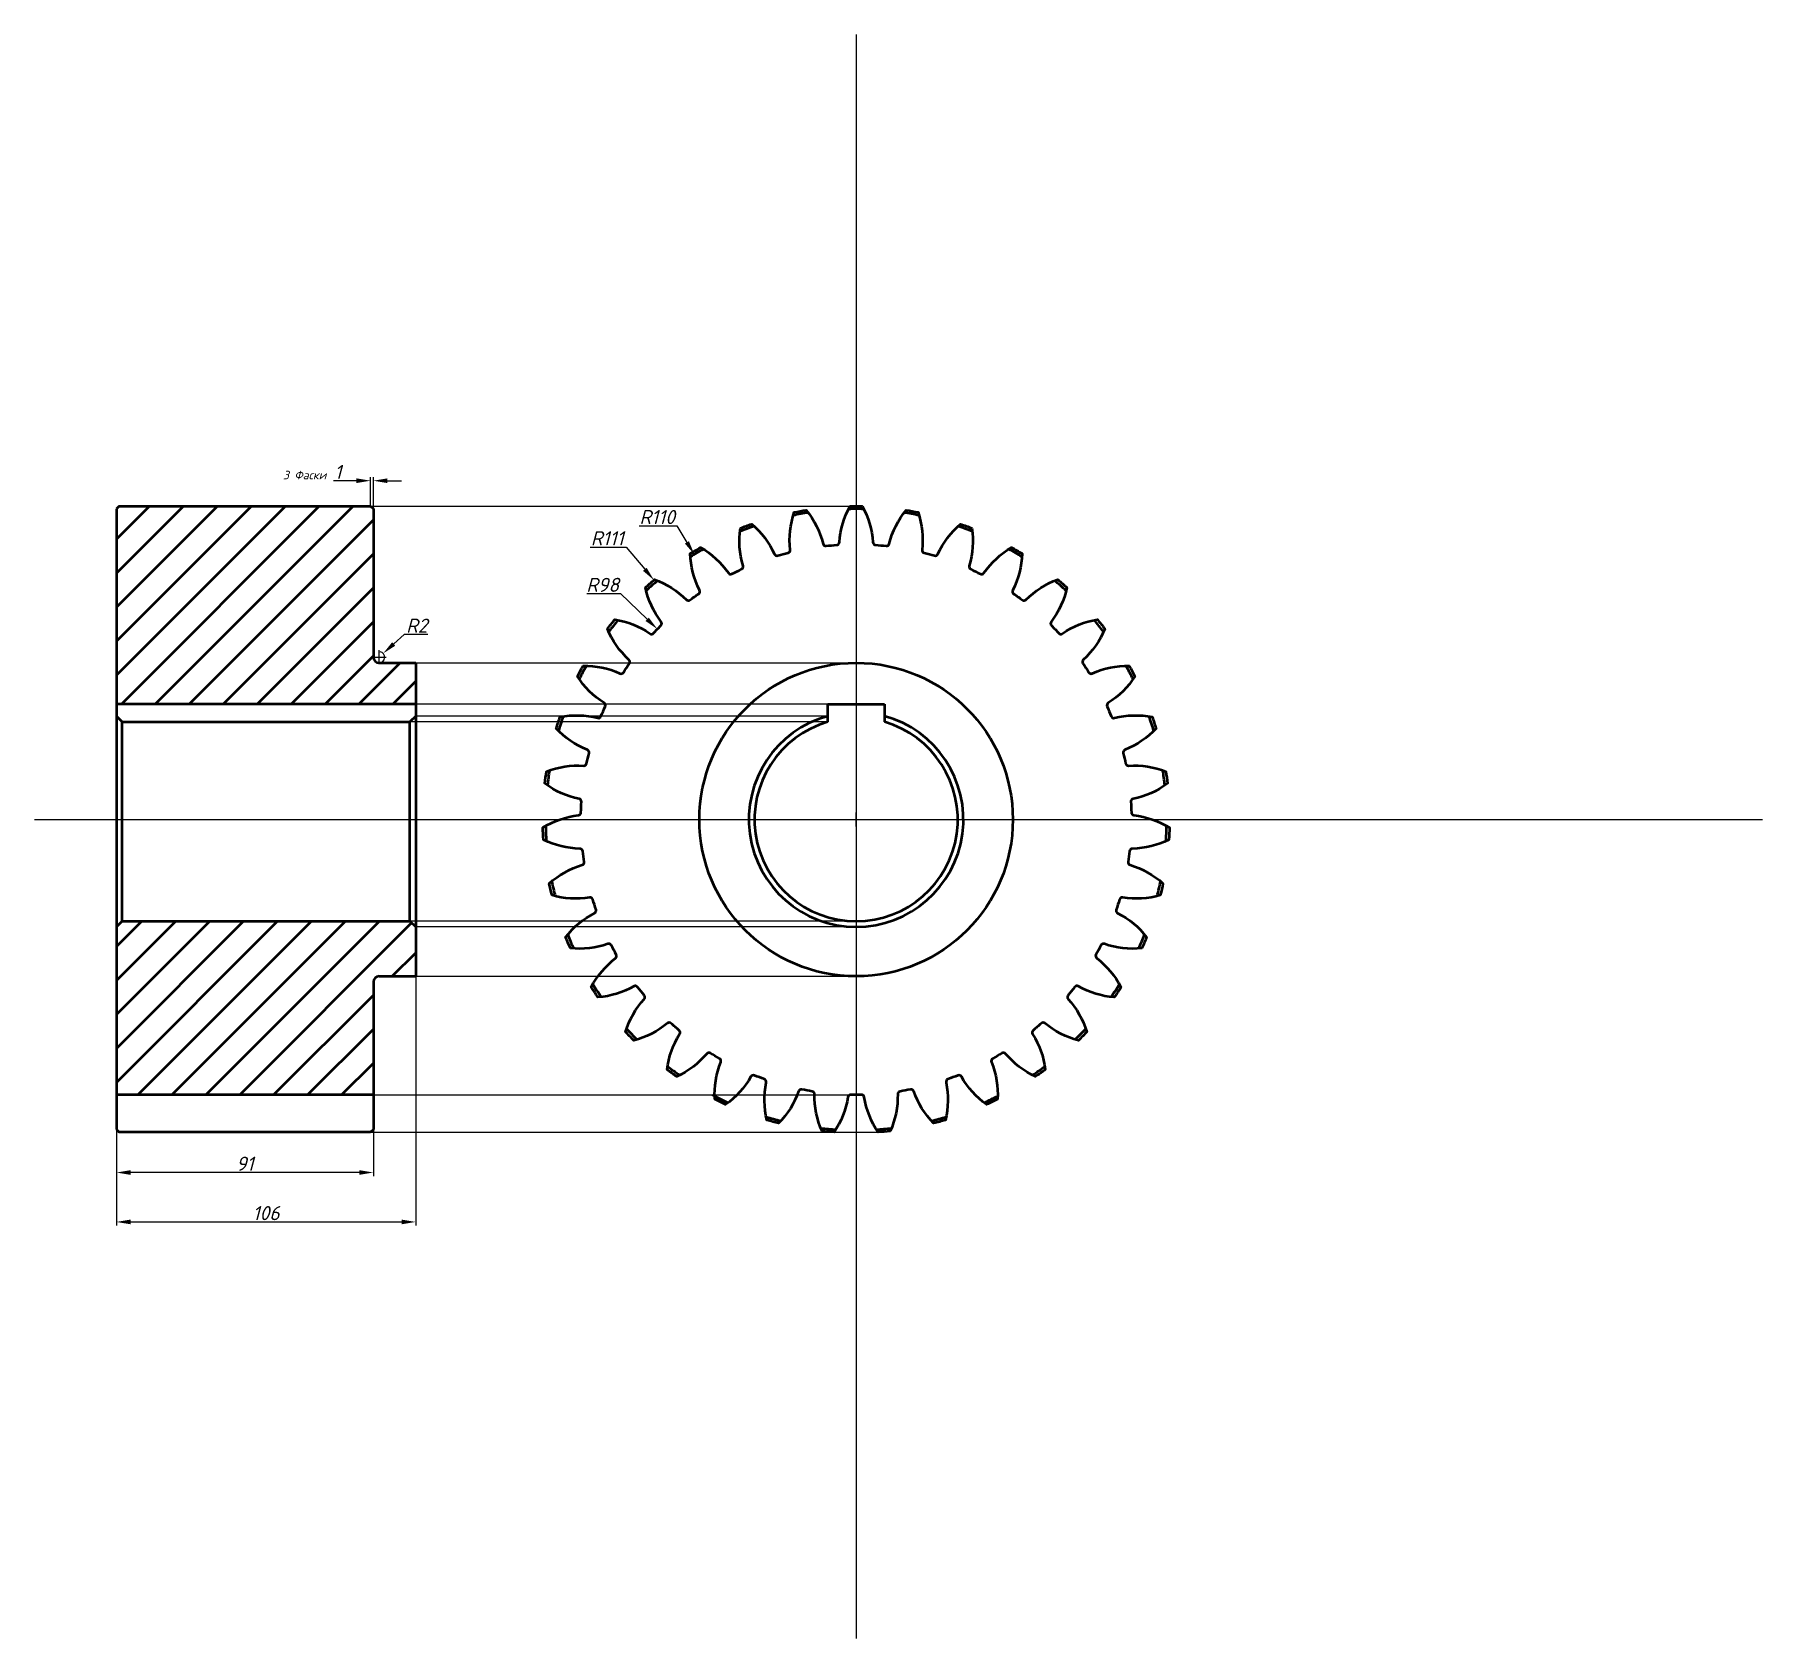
# Model space of a CAD drawing. Header units: millimetres. Extents: x 0 to 3308, y 0 to 1318.
# Drawn here: x 2696 to 3308, y 750 to 1318 of the extents above; entities that cross this region are included whole.
import ezdxf

# ---------------------------------------------------------------- set-up
doc = ezdxf.new("R2010")
doc.units = ezdxf.units.MM
doc.header["$MEASUREMENT"] = 0
doc.layers.add('Layer1', color=1, linetype='Continuous')
doc.layers.add('контур', color=7, linetype='Continuous', lineweight=50)
doc.styles.add('style2', font='ISOCPEUI.TTF')
doc.dimstyles.new('UA Standart', dxfattribs={"dimtxt": 5, "dimasz": 5, "dimexe": 1.25, "dimexo": 0, "dimtad": 1, "dimtoh": 1, "dimdec": 0, "dimzin": 0, "dimdsep": 46, "dimtxsty": 'style2', "dimcen": 2.5, "dimadec": 0, "dimazin": 0, "dimtfac": 1, "dimtdec": 0, "dimtofl": 0, "dimtmove": 0, "dimatfit": 3, "dimfxl": 1, "dimtolj": 1, "dimtzin": 0, "dimarcsym": 0})

msp = doc.modelspace()

# ---------------------------------------------------------------- texts
at = {"layer": 'контур', "insert": (2784.5, 1163), "char_height": 3, "width": 17.3815, "attachment_point": 1, "style": 'style2'}
msp.add_mtext('3 {\\fISOCPEUR|b0|i1|c204|p34;Фаски}', dxfattribs=at)

# ---------------------------------------------------------------- blocks, each defined once
blk = doc.blocks.new('*D29')
at = {"layer": 'контур', "color": 0, "lineweight": -2, "transparency": 16777216}
for p, q in [((2893.32, 1136), (2906, 1136)), ((2906, 1136), (2912.65, 1128.12)), ((2987.5, 1037), (2987.5, 1042)), ((2985, 1039.5), (2990, 1039.5))]:
    blk.add_line(p, q, dxfattribs=at)
at = {"layer": 'контур', "color": 0, "transparency": 16777216}
blk.add_solid([(2913.29, 1128.66), (2912.02, 1127.58), (2915.88, 1124.3)], dxfattribs=at)
at = {"layer": 'контур', "color": 0, "transparency": 16777216, "insert": (2899.35, 1139.12), "char_height": 5, "attachment_point": 5, "style": 'style2'}
blk.add_mtext('\\A1;R111', dxfattribs=at)
blk = doc.blocks.new('*D30')
at = {"layer": 'контур', "color": 0, "lineweight": -2, "transparency": 16777216}
for p, q in [((2892.06, 1119.5), (2904, 1119.5)), ((2904, 1119.5), (2913.49, 1110.41)), ((2987.5, 1037), (2987.5, 1042)), ((2985, 1039.5), (2990, 1039.5))]:
    blk.add_line(p, q, dxfattribs=at)
at = {"layer": 'контур', "color": 0, "transparency": 16777216}
blk.add_solid([(2914.06, 1111.01), (2912.91, 1109.81), (2917.1, 1106.95)], dxfattribs=at)
at = {"layer": 'контур', "color": 0, "transparency": 16777216, "insert": (2897.72, 1122.62), "char_height": 5, "attachment_point": 5, "style": 'style2'}
blk.add_mtext('\\A1;R98', dxfattribs=at)
blk = doc.blocks.new('*D31')
at = {"layer": 'контур', "color": 0, "lineweight": -2, "transparency": 16777216}
for p, q in [((2810.5, 1159.5), (2802.44, 1159.5)), ((2815.5, 1150.5), (2815.5, 1160.75)), ((2816.5, 1149.5), (2816.5, 1160.75)), ((2821.5, 1159.5), (2826.5, 1159.5))]:
    blk.add_line(p, q, dxfattribs=at)
at = {"layer": 'контур', "color": 0, "transparency": 16777216}
for points in [[(2810.5, 1160.33), (2810.5, 1158.67), (2815.5, 1159.5)], [(2821.5, 1160.33), (2821.5, 1158.67), (2816.5, 1159.5)]]:
    blk.add_solid(points, dxfattribs=at)
at = {"layer": 'контур', "color": 0, "transparency": 16777216, "insert": (2803.97, 1162.62), "char_height": 5, "attachment_point": 5, "style": 'style2'}
blk.add_mtext('\\A1;1', dxfattribs=at)
blk = doc.blocks.new('*D32')
at = {"layer": 'контур', "color": 0, "lineweight": -2, "transparency": 16777216}
for p, q in [((2827.42, 1105.03), (2823.7, 1101.68)), ((2835.74, 1105.03), (2827.42, 1105.03)), ((2816, 1097), (2821, 1097)), ((2818.5, 1094.5), (2818.5, 1099.5))]:
    blk.add_line(p, q, dxfattribs=at)
blk.add_arc((2818.5, 1097), 2, 270, 77.79707, dxfattribs=at)
at = {"layer": 'контур', "color": 0, "transparency": 16777216}
blk.add_solid([(2823.15, 1102.3), (2824.26, 1101.06), (2819.99, 1098.34)], dxfattribs=at)
at = {"layer": 'контур', "color": 0, "transparency": 16777216, "insert": (2831.89, 1108.15), "char_height": 5, "attachment_point": 5, "style": 'style2'}
blk.add_mtext('\\A1;R2', dxfattribs=at)
blk = doc.blocks.new('*D34')
at = {"layer": 'контур', "color": 0, "lineweight": -2, "transparency": 16777216}
for p, q in [((2910.69, 1143.5), (2924, 1143.5)), ((2924, 1143.5), (2927.57, 1137.65)), ((2987.5, 1037), (2987.5, 1042)), ((2985, 1039.5), (2990, 1039.5))]:
    blk.add_line(p, q, dxfattribs=at)
at = {"layer": 'контур', "color": 0, "transparency": 16777216}
blk.add_solid([(2928.28, 1138.08), (2926.86, 1137.22), (2930.18, 1133.38)], dxfattribs=at)
at = {"layer": 'контур', "color": 0, "transparency": 16777216, "insert": (2917.03, 1146.63), "char_height": 5, "attachment_point": 5, "style": 'style2'}
blk.add_mtext('\\A1;R110', dxfattribs=at)
blk = doc.blocks.new('*D51')
at = {"layer": 'контур', "color": 0, "lineweight": -2, "transparency": 16777216}
for p, q in [((2725.5, 1001.5), (2725.5, 895.75)), ((2831.5, 1001.5), (2831.5, 895.75)), ((2730.5, 897), (2826.5, 897))]:
    blk.add_line(p, q, dxfattribs=at)
at = {"layer": 'контур', "color": 0, "transparency": 16777216}
for points in [[(2730.5, 897.83), (2730.5, 896.17), (2725.5, 897)], [(2826.5, 897.83), (2826.5, 896.17), (2831.5, 897)]]:
    blk.add_solid(points, dxfattribs=at)
at = {"layer": 'контур', "color": 0, "transparency": 16777216, "insert": (2778.5, 900.12), "char_height": 5, "attachment_point": 5, "style": 'style2'}
blk.add_mtext('\\A1;106', dxfattribs=at)
blk = doc.blocks.new('*D52')
at = {"layer": 'контур', "color": 0, "lineweight": -2, "transparency": 16777216}
for p, q in [((2725.5, 942), (2725.5, 913.25)), ((2816.5, 942), (2816.5, 913.25)), ((2811.5, 914.5), (2730.5, 914.5))]:
    blk.add_line(p, q, dxfattribs=at)
at = {"layer": 'контур', "color": 0, "transparency": 16777216}
for points in [[(2730.5, 915.33), (2730.5, 913.67), (2725.5, 914.5)], [(2811.5, 915.33), (2811.5, 913.67), (2816.5, 914.5)]]:
    blk.add_solid(points, dxfattribs=at)
at = {"layer": 'контур', "color": 0, "transparency": 16777216, "insert": (2771, 917.62), "char_height": 5, "attachment_point": 5, "style": 'style2'}
blk.add_mtext('\\A1;91', dxfattribs=at)

# ---------------------------------------------------------------- dimensions: what is measured, and where the dimension line sits
at = {"layer": 'контур'}
for base, p1, p2, picture, middle in [((2815.5, 1159.5), (2816.5, 1149.5), (2815.5, 1150.5), '*D31', (2803.97, 1162.62)), ((2831.5, 897), (2725.5, 1001.5), (2831.5, 1001.5), '*D51', (2778.5, 900.12)), ((2725.5, 914.5), (2816.5, 942), (2725.5, 942), '*D52', (2771, 917.62))]:
    dim = msp.add_linear_dim(base=base, p1=p1, p2=p2, dimstyle='UA Standart', dxfattribs=at)
    dim.commit()
    dim.dimension.update_dxf_attribs({"geometry": picture, "text_midpoint": middle})
for mpoint, picture, middle in [((2930.18, 1133.38), '*D34', (2917.03, 1143.5)), ((2915.88, 1124.3), '*D29', (2899.35, 1136)), ((2917.1, 1106.95), '*D30', (2897.72, 1119.5))]:
    dim = msp.add_radius_dim(center=(2987.5, 1039.5), mpoint=mpoint, dimstyle='UA Standart', dxfattribs=at)
    dim.commit()
    dim.dimension.update_dxf_attribs({"geometry": picture, "text_midpoint": middle, "dimtype": 164})
dim = msp.add_radius_dim(center=(2818.5, 1097), mpoint=(2819.99, 1098.34), dimstyle='UA Standart', dxfattribs=at)
dim.commit()
dim.dimension.update_dxf_attribs({"geometry": '*D32', "text_midpoint": (2831.89, 1108.15)})

# ---------------------------------------------------------------- hatches: boundary and pattern name
at = {"layer": 'контур'}
h = msp.add_hatch(dxfattribs=at)
h.set_pattern_fill('ANSI31', color=256, scale=68)
h.paths.add_polyline_path([(2816.5, 1149.5), (2815.5, 1150.5), (2726.5, 1150.5), (2725.5, 1149.5), (2725.5, 1080.4), (2831.5, 1080.4), (2831.5, 1095), (2818.5, 1095, -0.414214), (2816.5, 1097)])
h.paths.add_polyline_path([(2816.5, 982, -0.414214), (2818.5, 984), (2831.5, 984), (2831.5, 1001.5), (2829.45, 1003.5), (2727.55, 1003.5), (2725.5, 1001.5), (2725.5, 942), (2816.5, 942)])

# ---------------------------------------------------------------- linework, layer by layer
for p, q in [((2987.5, 1317.5), (2987.5, 749.5)), ((2696.5, 1039.5), (3308.5, 1039.5))]:
    msp.add_line(p, q)
at = {"layer": 'Layer1'}
for p, q in [((2815.5, 1150.5), (2987.5, 1150.5)), ((2831.5, 1095), (2987.5, 1095)), ((2977.5, 1080.4), (2831.5, 1080.4)), ((2977.5, 1074.08), (2829.45, 1074.08)), ((2977.5, 1076.16), (2831.5, 1076.16)), ((2987.5, 1003.5), (2829.45, 1003.5)), ((2987.5, 1001.5), (2831.5, 1001.5)), ((2831.5, 984), (2987.5, 984)), ((2816.5, 942), (2987.5, 942)), ((2815.5, 928.77), (2995.31, 928.77))]:
    msp.add_line(p, q, dxfattribs=at)
at = {"layer": 'контур'}
for p, q in [((2726.5, 1150.5), (2725.5, 1149.5)), ((2725.5, 1149.5), (2725.5, 1075.5)), ((2726.5, 1150.5), (2815.5, 1150.5)), ((2815.5, 1150.5), (2816.5, 1149.5)), ((2816.5, 1149.5), (2816.5, 1097)), ((2818.5, 1095), (2831.5, 1095)), ((2831.5, 1095), (2831.5, 1075.5)), ((2831.5, 1080.4), (2725.5, 1080.4)), ((2977.5, 1074.08), (2977.5, 1080.4)), ((2977.5, 1080.4), (2987.5, 1080.4)), ((2987.5, 1080.4), (2997.5, 1080.4)), ((2997.5, 1080.4), (2997.5, 1074.08)), ((2725.5, 1076.16), (2727.55, 1074.11)), ((2725.5, 1075.5), (2725.5, 1001.5)), ((2727.55, 1003.5), (2727.55, 1074.11)), ((2727.55, 1074.11), (2829.45, 1074.08)), ((2831.5, 1076.16), (2829.45, 1074.11)), ((2829.45, 1003.5), (2829.45, 1074.11)), ((2831.5, 1075.5), (2831.5, 1001.5)), ((2725.5, 1001.5), (2725.5, 942)), ((2831.5, 1001.5), (2831.5, 984)), ((2816.5, 982), (2816.5, 942)), ((2818.5, 984), (2831.5, 984)), ((2816.5, 942), (2725.5, 942)), ((2725.5, 942), (2725.5, 929.77)), ((2816.5, 942), (2816.5, 929.77)), ((2725.5, 929.77), (2726.5, 928.77)), ((2815.5, 928.77), (2726.5, 928.77)), ((2816.5, 929.77), (2815.5, 928.77))]:
    msp.add_line(p, q, dxfattribs=at)
msp.add_lwpolyline([(2894.88, 1006.37, 0.3738), (2895.37, 1007.58, -0.009668), (2894.21, 1011.17, 0.3738), (2893.1, 1011.87, -0.109467), (2879.78, 1012.71, -0.009685), (2878.82, 1016.9, -0.109467), (2890.46, 1023.44, 0.3738), (2891.15, 1024.55, -0.009668), (2890.65, 1028.28, 0.3738), (2889.68, 1029.17, -0.109467), (2876.73, 1032.37, -0.009685), (2876.54, 1036.67, -0.109467), (2889.15, 1041.02, 0.3738), (2890.03, 1041.99, -0.009668), (2890.2, 1045.76, 0.3738), (2889.41, 1046.8, -0.109467), (2877.24, 1052.27, -0.009685), (2877.81, 1056.53, -0.109467), (2891, 1058.56, 0.3738), (2892.04, 1059.35, -0.009668), (2892.88, 1063.03, 0.3738), (2892.29, 1064.2, -0.109467), (2881.29, 1071.75, -0.009685), (2882.62, 1075.84, -0.109467), (2895.95, 1075.48, 0.3738), (2897.12, 1076.08, -0.009668), (2898.6, 1079.55, 0.3738), (2898.23, 1080.8, -0.109467), (2888.75, 1090.2, -0.009685), (2890.79, 1093.98, -0.109467), (2903.85, 1091.25, 0.3738), (2905.11, 1091.63, -0.009668), (2907.18, 1094.78, 0.3738), (2907.04, 1096.08, -0.109467), (2899.39, 1107.01, -0.009685), (2902.07, 1110.38, -0.109467), (2914.43, 1105.36, 0.3738), (2915.74, 1105.5, -0.009668), (2918.34, 1108.23, 0.3738), (2918.43, 1109.54, -0.109467), (2912.86, 1121.66, -0.009685), (2916.1, 1124.49, -0.109467), (2927.37, 1117.35, 0.3738), (2928.68, 1117.26, -0.009668), (2931.73, 1119.47, 0.3738), (2932.05, 1120.74, -0.109467), (2928.73, 1133.67, -0.009685), (2932.42, 1135.87, -0.109467), (2942.23, 1126.83, 0.3738), (2943.51, 1126.51, -0.009668), (2946.9, 1128.15, 0.3738), (2947.44, 1129.34, -0.109467), (2946.49, 1142.65, -0.009685), (2950.52, 1144.16, -0.109467), (2958.55, 1133.51, 0.3738), (2959.75, 1132.97, -0.009668), (2963.38, 1133.97, 0.3738), (2964.13, 1135.05, -0.109467), (2965.57, 1148.31, -0.009685), (2969.8, 1149.08, -0.109467), (2975.81, 1137.17, 0.3738), (2976.88, 1136.42, -0.009668), (2980.64, 1136.76, 0.3738), (2981.57, 1137.69, -0.109467), (2985.35, 1150.48, -0.009685), (2989.65, 1150.48, -0.109467), (2993.43, 1137.69, 0.3738), (2994.36, 1136.76, -0.009668), (2998.12, 1136.42, 0.3738), (2999.19, 1137.17, -0.109467), (3005.2, 1149.08, -0.009685), (3009.43, 1148.31, -0.109467), (3010.87, 1135.05, 0.3738), (3011.62, 1133.97, -0.009668), (3015.25, 1132.97, 0.3738), (3016.45, 1133.51, -0.109467), (3024.48, 1144.16, -0.009685), (3028.51, 1142.65, -0.109467), (3027.56, 1129.34, 0.3738), (3028.1, 1128.15, -0.009668), (3031.49, 1126.51, 0.3738), (3032.77, 1126.83, -0.109467), (3042.58, 1135.87, -0.009685), (3046.27, 1133.67, -0.109467), (3042.95, 1120.74, 0.3738), (3043.27, 1119.47, -0.009668), (3046.32, 1117.26, 0.3738), (3047.63, 1117.35, -0.109467), (3058.9, 1124.49, -0.009685), (3062.14, 1121.66, -0.109467), (3056.57, 1109.54, 0.3738), (3056.66, 1108.23, -0.009668), (3059.26, 1105.5, 0.3738), (3060.57, 1105.36, -0.109467), (3072.93, 1110.38, -0.009685), (3075.61, 1107.01, -0.109467), (3067.96, 1096.08, 0.3738), (3067.82, 1094.78, -0.009668), (3069.89, 1091.63, 0.3738), (3071.15, 1091.25, -0.109467), (3084.21, 1093.98, -0.009685), (3086.25, 1090.2, -0.109467), (3076.77, 1080.8, 0.3738), (3076.4, 1079.55, -0.009668), (3077.88, 1076.08, 0.3738), (3079.05, 1075.48, -0.109467), (3092.38, 1075.84, -0.009685), (3093.71, 1071.75, -0.109467), (3082.71, 1064.2, 0.3738), (3082.12, 1063.03, -0.009668), (3082.96, 1059.35, 0.3738), (3084, 1058.56, -0.109467), (3097.19, 1056.53, -0.009685), (3097.76, 1052.27, -0.109467), (3085.59, 1046.8, 0.3738), (3084.8, 1045.76, -0.009668), (3084.97, 1041.99, 0.3738), (3085.85, 1041.02, -0.109467), (3098.46, 1036.67, -0.009685), (3098.27, 1032.37, -0.109467), (3085.32, 1029.17, 0.3738), (3084.35, 1028.28, -0.009668), (3083.85, 1024.55, 0.3738), (3084.54, 1023.44, -0.109467), (3096.18, 1016.9, -0.009685), (3095.22, 1012.71, -0.109467), (3081.9, 1011.87, 0.3738), (3080.79, 1011.17, -0.009668), (3079.63, 1007.58, 0.3738), (3080.12, 1006.37, -0.109467), (3090.39, 997.86, -0.009685), (3088.7, 993.91, -0.109467), (3075.45, 995.45, 0.3738), (3074.24, 994.97, -0.009668), (3072.45, 991.65, 0.3738), (3072.71, 990.36, -0.109467), (3081.3, 980.16, -0.009685), (3078.94, 976.57, -0.109467), (3066.17, 980.46, 0.3738), (3064.89, 980.19, -0.009668), (3062.54, 977.25, 0.3738), (3062.57, 975.94, -0.109467), (3069.2, 964.36, -0.009685), (3066.23, 961.25, -0.109467), (3054.37, 967.36, 0.3738), (3053.06, 967.33, -0.009668), (3050.22, 964.85, 0.3738), (3050.01, 963.55, -0.109467), (3054.47, 950.98, -0.009685), (3050.99, 948.45, -0.109467), (3040.41, 956.58, 0.3738), (3039.12, 956.78, -0.009668), (3035.88, 954.85, 0.3738), (3035.45, 953.61, -0.109467), (3037.59, 940.44, -0.009685), (3033.72, 938.58, -0.109467), (3024.76, 948.46, 0.3738), (3023.52, 948.9, -0.009668), (3019.99, 947.57, 0.3738), (3019.34, 946.43, -0.109467), (3019.1, 933.09, -0.009685), (3014.95, 931.95, -0.109467), (3007.9, 943.27, 0.3738), (3006.76, 943.92, -0.009668), (3003.05, 943.25, 0.3738), (3002.21, 942.24, -0.109467), (2999.59, 929.16, -0.009685), (2995.31, 928.77, -0.109467), (2990.39, 941.18, 0.3738), (2989.39, 942.02, -0.009668), (2985.61, 942.02, 0.3738), (2984.61, 941.18, -0.109467), (2979.69, 928.77, -0.009685), (2975.41, 929.16, -0.109467), (2972.79, 942.24, 0.3738), (2971.95, 943.25, -0.009668), (2968.24, 943.92, 0.3738), (2967.1, 943.27, -0.109467), (2960.05, 931.95, -0.009685), (2955.9, 933.09, -0.109467), (2955.66, 946.43, 0.3738), (2955.01, 947.57, -0.009668), (2951.48, 948.9, 0.3738), (2950.24, 948.46, -0.109467), (2941.28, 938.58, -0.009685), (2937.41, 940.44, -0.109467), (2939.55, 953.61, 0.3738), (2939.12, 954.85, -0.009668), (2935.88, 956.78, 0.3738), (2934.59, 956.58, -0.109467), (2924.01, 948.45, -0.009685), (2920.53, 950.98, -0.109467), (2924.99, 963.55, 0.3738), (2924.78, 964.85, -0.009668), (2921.94, 967.33, 0.3738), (2920.63, 967.36, -0.109467), (2908.77, 961.25, -0.009685), (2905.8, 964.36, -0.109467), (2912.43, 975.94, 0.3738), (2912.46, 977.25, -0.009668), (2910.11, 980.19, 0.3738), (2908.83, 980.46, -0.109467), (2896.06, 976.57, -0.009685), (2893.7, 980.16, -0.109467), (2902.29, 990.36, 0.3738), (2902.55, 991.65, -0.009668), (2900.76, 994.97, 0.3738), (2899.55, 995.45, -0.109467), (2886.3, 993.91, -0.009685), (2884.61, 997.86, -0.109467)], format="xyb", close=True, dxfattribs=at)
msp.add_lwpolyline([(2725.5, 1001.5), (2727.55, 1003.5), (2829.45, 1003.5), (2831.5, 1001.5)], dxfattribs=at)
msp.add_circle((2987.5, 1039.5), 55.5, dxfattribs=at)
for centre, radius, start, end in [((2987.5, 1039.5), 110, 98.88661, 101.68482), ((2987.5, 1039.5), 110, 88.60089, 91.39911), ((2987.5, 1039.5), 110, 78.31518, 81.11339), ((2987.5, 1039.5), 110, 109.17232, 111.97054), ((2987.5, 1039.5), 110, 68.02946, 70.82768), ((2987.5, 1039.5), 110, 119.45803, 122.25625), ((2987.5, 1039.5), 110, 57.74375, 60.54197), ((2987.5, 1039.5), 110, 129.74375, 132.54197), ((2987.5, 1039.5), 110, 47.45803, 50.25625), ((2987.5, 1039.5), 110, 140.02946, 142.82768), ((2987.5, 1039.5), 110, 37.17232, 39.97054), ((2818.5, 1097), 2, 180, 270), ((2987.5, 1039.5), 110, 150.31518, 153.11339), ((2987.5, 1039.5), 110, 26.88661, 29.68482), ((2987.5, 1039.5), 110, 160.60089, 163.39911), ((2987.5, 1039.5), 38, 105.25752, 74.74248), ((2987.5, 1039.5), 36, 106.12762, 73.87238), ((2987.5, 1039.5), 110, 16.60089, 19.39911), ((2987.5, 1039.5), 110, 170.88661, 173.68482), ((2987.5, 1039.5), 110, 6.31518, 9.11339), ((2987.5, 1039.5), 110, 181.17232, 183.97054), ((2987.5, 1039.5), 110, 356.02946, 358.82768), ((2987.5, 1039.5), 110, 191.45803, 194.25625), ((2987.5, 1039.5), 110, 345.74375, 348.54197), ((2987.5, 1039.5), 110, 201.74375, 204.54197), ((2987.5, 1039.5), 110, 335.45803, 338.25625), ((2818.5, 982), 2, 90, 180), ((2987.5, 1039.5), 110, 212.02946, 214.82768), ((2987.5, 1039.5), 110, 325.17232, 327.97054), ((2987.5, 1039.5), 110, 222.31518, 225.11339), ((2987.5, 1039.5), 110, 314.88661, 317.68482), ((2987.5, 1039.5), 110, 232.60089, 235.39911), ((2987.5, 1039.5), 110, 304.60089, 307.39911), ((2987.5, 1039.5), 110, 242.4198, 245.68482), ((2987.5, 1039.5), 110, 294.31518, 297.11339), ((2987.5, 1039.5), 110, 253.17232, 255.97054), ((2987.5, 1039.5), 110, 284.02946, 286.82768), ((2987.5, 1039.5), 110, 263.45803, 266.25625), ((2987.5, 1039.5), 110, 273.74375, 276.54197)]:
    msp.add_arc(centre, radius, start, end, dxfattribs=at)

msp.set_redraw_order([(e.dxf.handle, doc.entitydb.next_handle()) for e in msp.query("TEXT MTEXT ATTDEF DIMENSION ARC_DIMENSION")])  # texts and dimensions are drawn at this point

doc.saveas('drawing.dxf')
